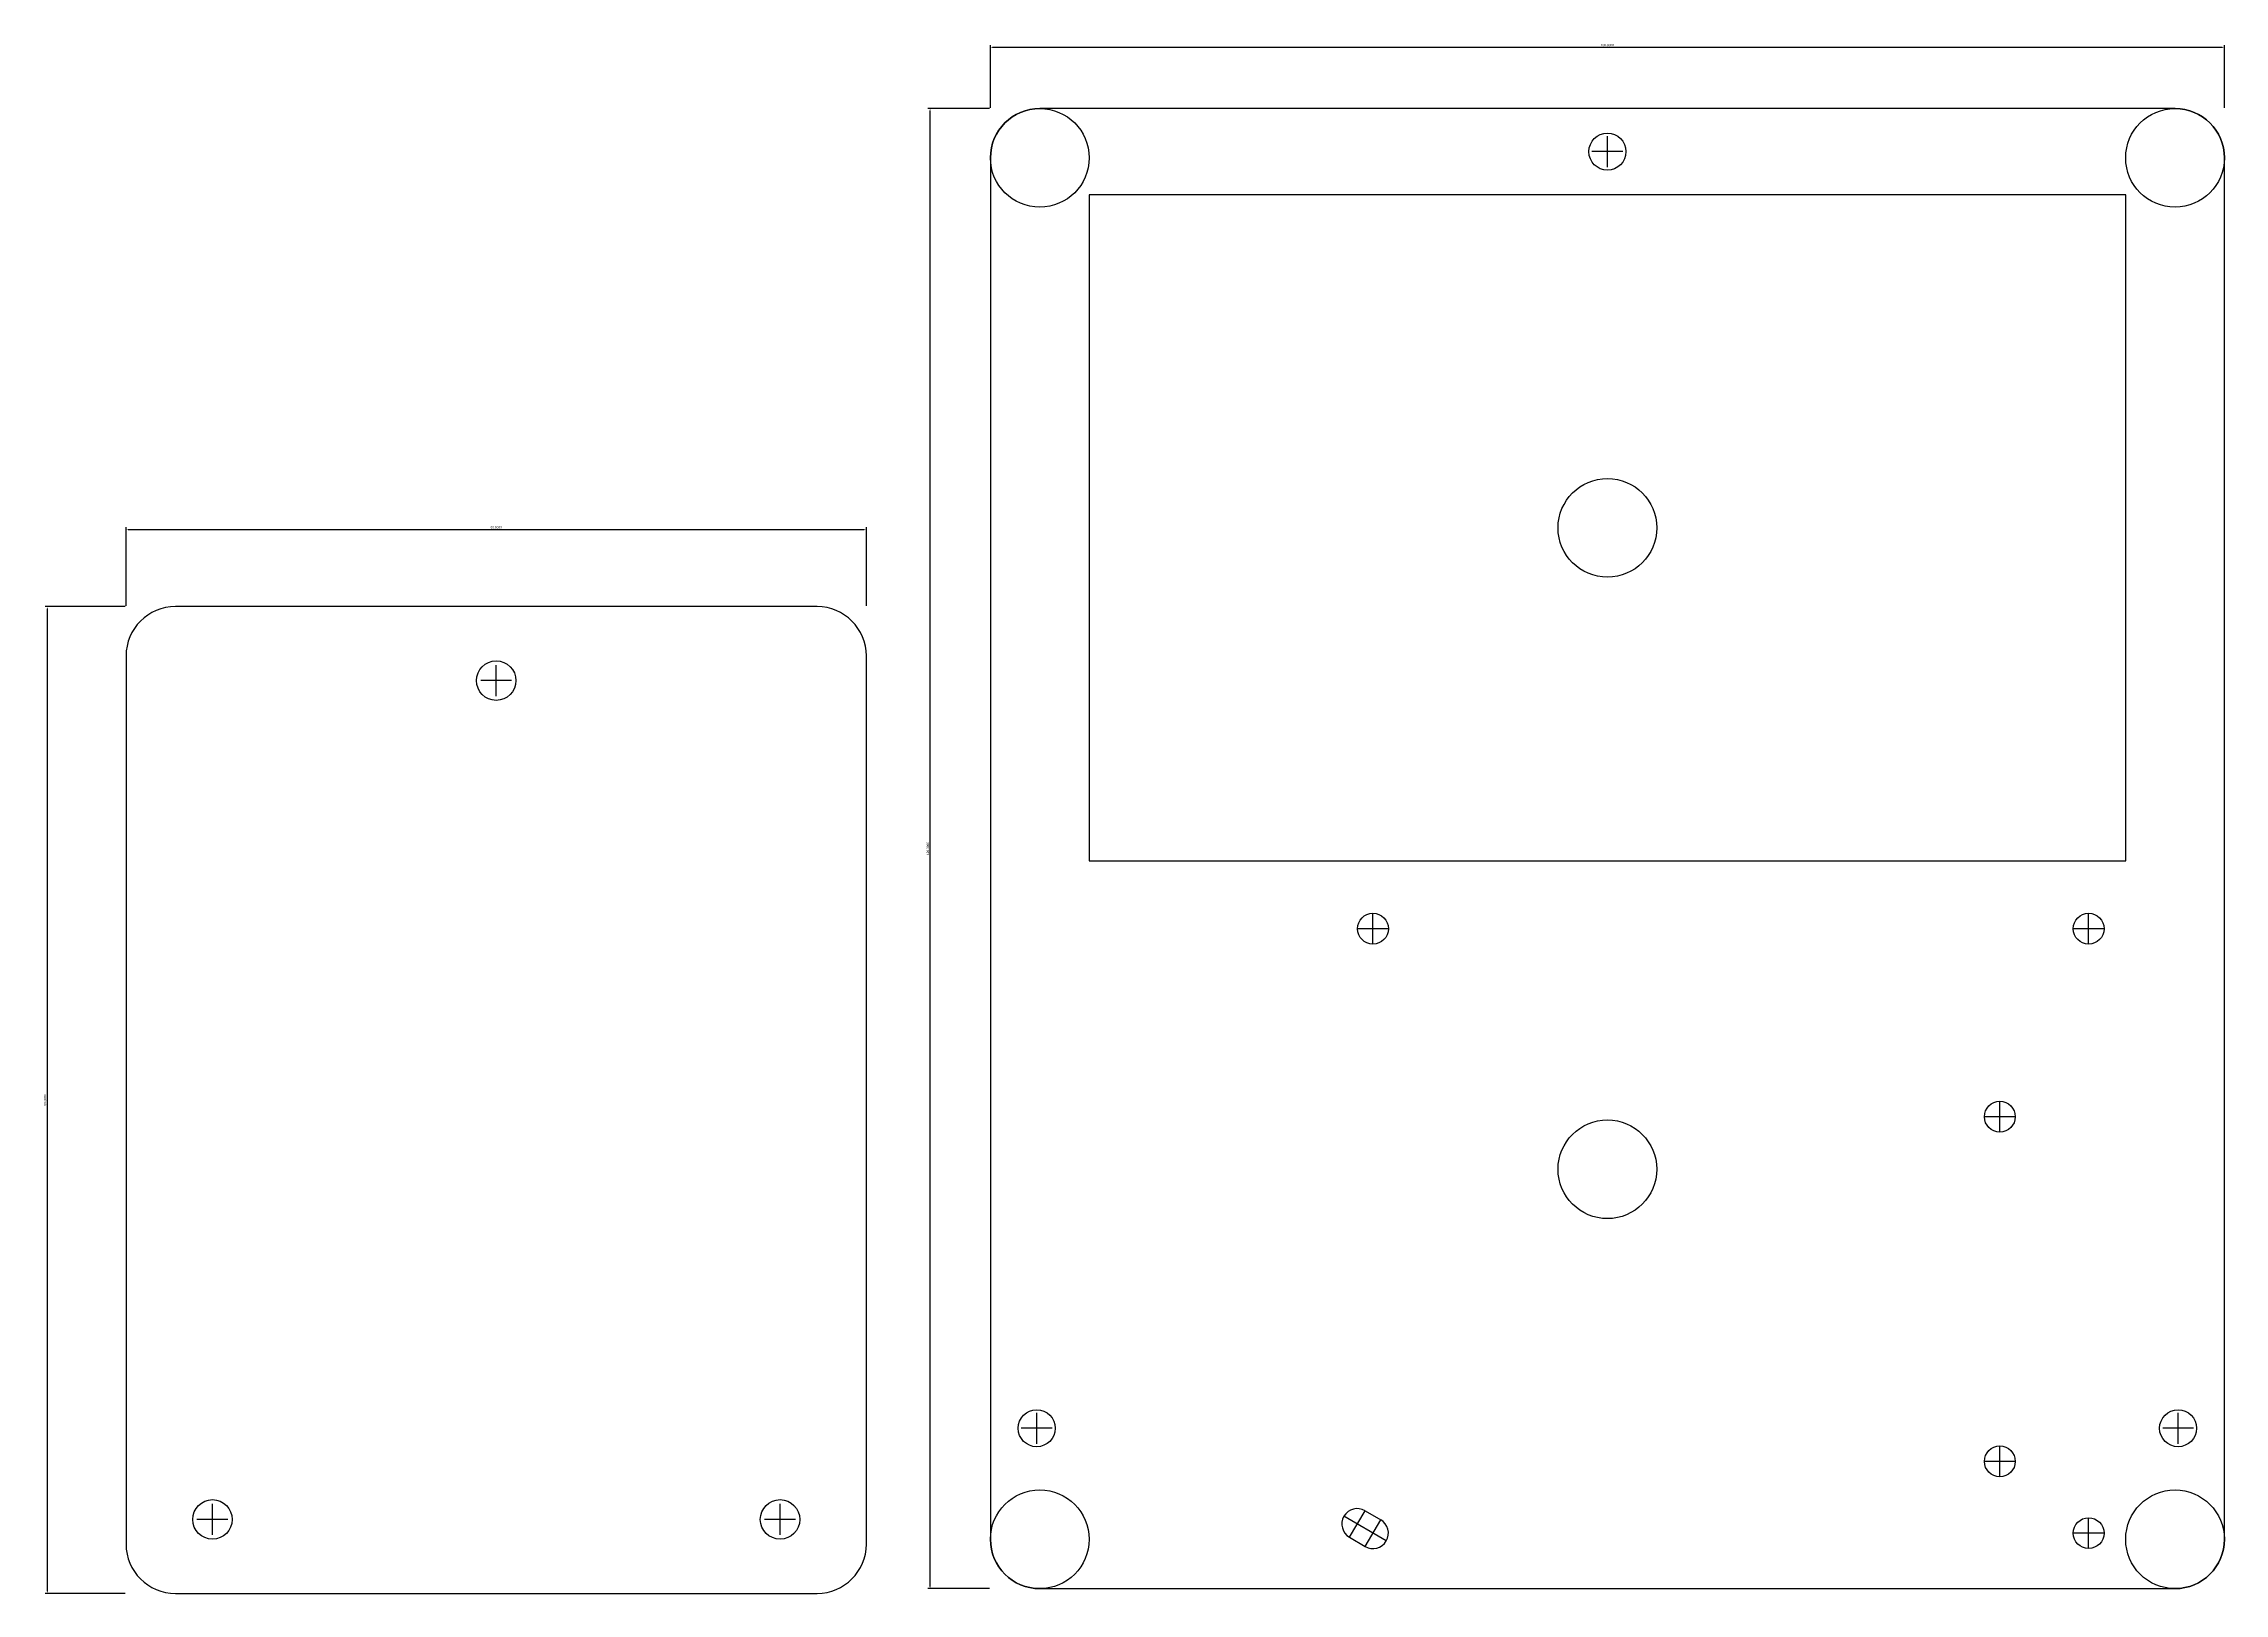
# Model space of a CAD drawing. Header units: millimetres. Extents: x 18 to 194, y 20 to 260.
# Drawn here: x 17.8 to 194.5, y 134.7 to 260.3 of the extents above; entities that cross this region are included whole.
import ezdxf

# ---------------------------------------------------------------- set-up
doc = ezdxf.new("R2010")
doc.units = ezdxf.units.MM
doc.header["$MEASUREMENT"] = 0
doc.layers.get('0').update_dxf_attribs({"true_color": 0xffffff})
doc.layers.get('Defpoints').update_dxf_attribs({"true_color": 0xffffff})
doc.styles.add('QCADDimTextStyle', font='')
doc.styles.get('QCADDimTextStyle').set_extended_font_data('Arial')
doc.dimstyles.new('QCADDimStyle', dxfattribs={"dimtxt": 0.18, "dimasz": 0.18, "dimexe": 0.18, "dimexo": 0.0625, "dimgap": 0.09, "dimtad": 1, "dimtoh": 1, "dimdec": 4, "dimzin": 0, "dimdsep": 46, "dimtxsty": 'QCADDimTextStyle', "dimcen": 0.09, "dimadec": 0, "dimazin": 0, "dimtfac": 1, "dimtdec": 4, "dimtofl": 0, "dimtmove": 0, "dimatfit": 3, "dimfxl": 1, "dimtolj": 1, "dimtzin": 0, "dimarcsym": 0})

# ---------------------------------------------------------------- blocks, each defined once
blk = doc.blocks.new('*D4')
at = {"color": 0, "lineweight": -2}
for p, q in [((24.43, 214.72), (24.43, 221.09)), ((24.61, 220.91), (84.25, 220.91)), ((84.43, 214.72), (84.43, 221.09))]:
    blk.add_line(p, q, dxfattribs=at)
at = {"color": 0}
for points in [[(24.61, 220.94), (24.61, 220.88), (24.43, 220.91)], [(84.25, 220.88), (84.25, 220.94), (84.43, 220.91)]]:
    blk.add_solid(points, dxfattribs=at)
at = {"layer": 'Defpoints', "color": 0}
for p in [(84.43, 220.91), (24.43, 214.66), (84.43, 214.66)]:
    blk.add_point(p, dxfattribs=at)
at = {"color": 0, "insert": (54.43, 221.1), "char_height": 0.18, "attachment_point": 5, "style": 'QCADDimTextStyle'}
blk.add_mtext('\\A1;60.0000', dxfattribs=at)
blk = doc.blocks.new('*D5')
at = {"color": 0, "lineweight": -2}
for p, q in [((24.37, 214.66), (17.87, 214.66)), ((18.05, 214.48), (18.05, 134.84)), ((24.37, 134.66), (17.87, 134.66))]:
    blk.add_line(p, q, dxfattribs=at)
at = {"color": 0}
for points in [[(18.08, 214.48), (18.02, 214.48), (18.05, 214.66)], [(18.02, 134.84), (18.08, 134.84), (18.05, 134.66)]]:
    blk.add_solid(points, dxfattribs=at)
at = {"layer": 'Defpoints', "color": 0}
for p in [(24.43, 214.66), (18.05, 134.66), (24.43, 134.66)]:
    blk.add_point(p, dxfattribs=at)
at = {"color": 0, "insert": (17.87, 174.66), "char_height": 0.18, "attachment_point": 5, "rotation": 90, "style": 'QCADDimTextStyle'}
blk.add_mtext('\\A1;80.0000', dxfattribs=at)
blk = doc.blocks.new('*D6')
at = {"color": 0, "lineweight": -2}
for p, q in [((94.48, 255.11), (94.48, 260.19)), ((94.66, 260.01), (194.3, 260.01)), ((194.48, 255.11), (194.48, 260.19))]:
    blk.add_line(p, q, dxfattribs=at)
at = {"color": 0}
for points in [[(94.66, 260.04), (94.66, 259.98), (94.48, 260.01)], [(194.3, 259.98), (194.3, 260.04), (194.48, 260.01)]]:
    blk.add_solid(points, dxfattribs=at)
at = {"layer": 'Defpoints', "color": 0}
for p in [(194.48, 260.01), (94.48, 255.05), (194.48, 255.05)]:
    blk.add_point(p, dxfattribs=at)
at = {"color": 0, "insert": (144.48, 260.19), "char_height": 0.18, "attachment_point": 5, "style": 'QCADDimTextStyle'}
blk.add_mtext('\\A1;100.0000', dxfattribs=at)
blk = doc.blocks.new('*D7')
at = {"color": 0, "lineweight": -2}
for p, q in [((94.42, 255.05), (89.41, 255.05)), ((89.59, 135.23), (89.59, 254.87)), ((94.42, 135.05), (89.41, 135.05))]:
    blk.add_line(p, q, dxfattribs=at)
at = {"color": 0}
for points in [[(89.62, 254.87), (89.56, 254.87), (89.59, 255.05)], [(89.56, 135.23), (89.62, 135.23), (89.59, 135.05)]]:
    blk.add_solid(points, dxfattribs=at)
at = {"layer": 'Defpoints', "color": 0}
for p in [(89.59, 255.05), (94.48, 255.05), (94.48, 135.05)]:
    blk.add_point(p, dxfattribs=at)
at = {"color": 0, "insert": (89.41, 195.05), "char_height": 0.18, "attachment_point": 5, "rotation": 90, "style": 'QCADDimTextStyle'}
blk.add_mtext('\\A1;120.0000', dxfattribs=at)

msp = doc.modelspace()

# ---------------------------------------------------------------- linework, layer by layer
for p, q in [((190.48218, 255.04718), (98.48218, 255.04718)), ((144.48218, 250.29718), (144.48218, 252.79718)), ((94.48218, 251.04718), (94.48218, 139.04718)), ((145.73218, 251.54718), (143.23218, 251.54718)), ((194.48218, 139.04718), (194.48218, 251.04718)), ((80.43254, 214.66033), (28.43254, 214.66033)), ((24.43254, 210.66033), (24.43254, 138.66033)), ((84.43254, 138.66033), (84.43254, 210.66033)), ((55.68254, 208.66033), (53.18254, 208.66033)), ((54.43254, 207.41033), (54.43254, 209.91033)), ((125.48218, 187.29718), (125.48218, 189.79718)), ((183.48218, 187.29718), (183.48218, 189.79718)), ((126.73218, 188.54718), (124.23218, 188.54718)), ((184.73218, 188.54718), (182.23218, 188.54718)), ((177.53218, 173.30718), (175.03218, 173.30718)), ((176.28218, 172.05718), (176.28218, 174.55718)), ((98.23218, 146.79718), (98.23218, 149.29718)), ((190.73218, 146.79718), (190.73218, 149.29718)), ((99.48218, 148.04718), (96.98218, 148.04718)), ((191.98218, 148.04718), (189.48218, 148.04718)), ((177.53218, 145.36718), (175.03218, 145.36718)), ((176.28218, 144.11718), (176.28218, 146.61718)), ((31.43254, 139.41033), (31.43254, 141.91033)), ((77.43254, 139.41033), (77.43254, 141.91033)), ((32.68254, 140.66033), (30.18254, 140.66033)), ((78.68254, 140.66033), (76.18254, 140.66033)), ((126.56222, 138.91787), (123.13215, 140.91649)), ((123.58287, 139.20715), (124.84149, 141.36722)), ((124.84149, 141.36722), (126.11149, 140.62722)), ((124.85287, 138.46715), (126.11149, 140.62722)), ((183.48218, 138.29718), (183.48218, 140.79718)), ((123.58287, 139.20715), (124.85287, 138.46715)), ((184.73218, 139.54718), (182.23218, 139.54718)), ((28.43254, 134.66033), (80.43254, 134.66033)), ((98.48218, 135.04718), (190.48218, 135.04718))]:
    msp.add_line(p, q)
at = {"flags": 128}
msp.add_lwpolyline([(186.48218, 194.04718), (186.48218, 248.04718), (102.48218, 248.04718), (102.48218, 194.04718), (186.48218, 194.04718)], dxfattribs=at)
for centre, radius in [((98.48218, 251.04718), 4), ((190.48218, 251.04718), 4), ((144.48218, 251.54718), 1.5), ((144.48218, 221.04718), 4), ((54.43254, 208.66033), 1.6), ((125.48218, 188.54718), 1.25), ((183.48218, 188.54718), 1.25), ((176.28218, 173.30718), 1.25), ((144.48218, 169.04718), 4), ((98.23218, 148.04718), 1.5), ((190.73218, 148.04718), 1.5), ((176.28218, 145.36718), 1.25), ((31.43254, 140.66033), 1.6), ((77.43254, 140.66033), 1.6), ((98.48218, 139.04718), 4), ((190.48218, 139.04718), 4), ((183.48218, 139.54718), 1.25)]:
    msp.add_circle(centre, radius)
for centre, radius, start, end in [((98.48218, 251.04718), 4, 90, 180), ((190.48218, 251.04718), 4, 0, 90), ((28.43254, 210.66033), 4, 90, 180), ((80.43254, 210.66033), 4, 0, 90), ((124.21218, 140.28718), 1.25, 59.7716215, 239.7716215), ((125.48218, 139.54718), 1.25, 239.7716215, 59.7716215), ((28.43254, 138.66033), 4, 180, 270), ((80.43254, 138.66033), 4, 270, 0), ((98.48218, 139.04718), 4, 180, 270), ((190.48218, 139.04718), 4, 270, 0)]:
    msp.add_arc(centre, radius, start, end)

# ---------------------------------------------------------------- dimensions: what is measured, and where the dimension line sits
for base, p1, p2, picture, middle in [((194.48218, 260.00795), (94.48218, 255.04718), (194.48218, 255.04718), '*D6', (144.48218, 260.18979)), ((84.43254, 220.91373), (24.43254, 214.66033), (84.43254, 214.66033), '*D4', (54.43254, 221.09557))]:
    dim = msp.add_linear_dim(base=base, p1=p1, p2=p2, dimstyle='QCADDimStyle', override={"dimclrd": 0, "dimclre": 0, "dimclrt": 0, "dimtmove": 2})
    dim.commit()
    dim.dimension.update_dxf_attribs({"geometry": picture, "text_midpoint": middle})
for base, p1, p2, picture, middle in [((89.58993, 255.04718), (94.48218, 135.04718), (94.48218, 255.04718), '*D7', (89.40809, 195.04718)), ((18.05284, 134.66033), (24.43254, 214.66033), (24.43254, 134.66033), '*D5', (17.871, 174.66033))]:
    dim = msp.add_linear_dim(base=base, p1=p1, p2=p2, angle=90, dimstyle='QCADDimStyle', override={"dimclrd": 0, "dimclre": 0, "dimclrt": 0, "dimtmove": 2})
    dim.commit()
    dim.dimension.update_dxf_attribs({"geometry": picture, "text_midpoint": middle})

doc.saveas('drawing.dxf')
